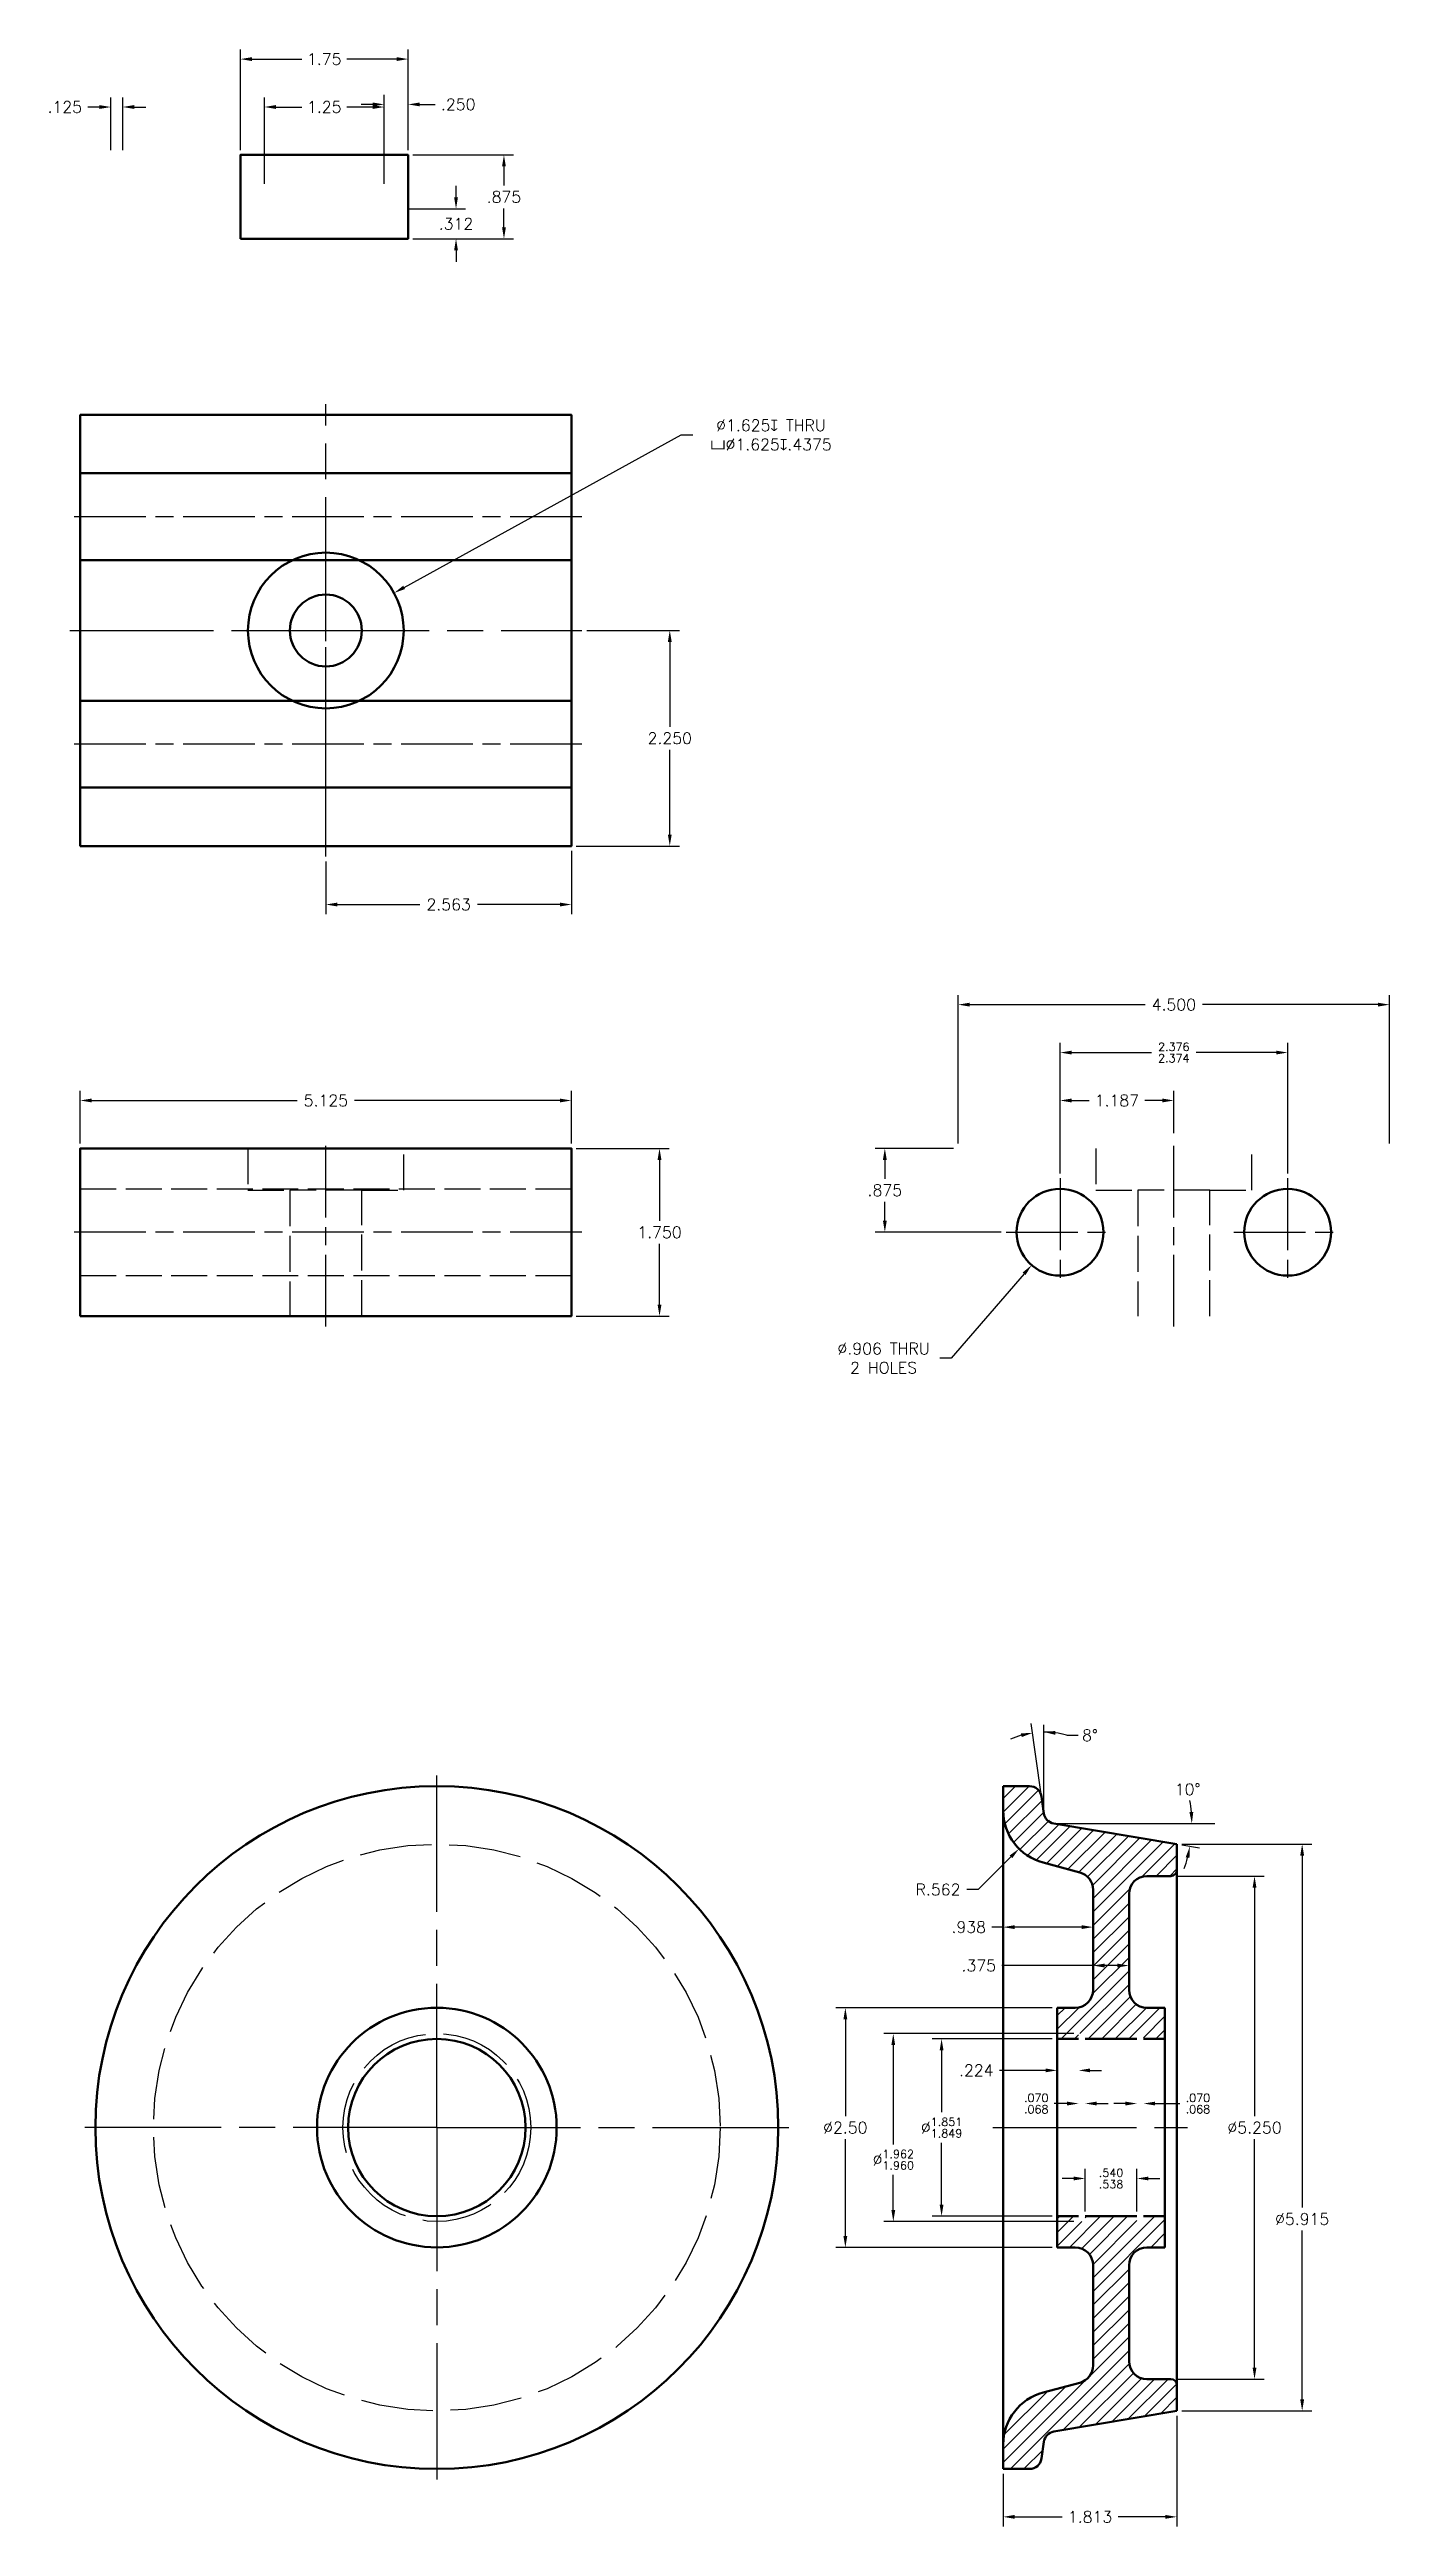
# Model space of a CAD drawing. Header units: inches. Extents: x 1 to 335, y -13 to 295.
# Drawn here: x 24.4 to 38.37, y -12.16 to 13.69 of the extents above; entities that cross this region are included whole.
import ezdxf

# ---------------------------------------------------------------- set-up
doc = ezdxf.new("R2010")
doc.units = ezdxf.units.IN
doc.header["$LTSCALE"] = 0.125
doc.header["$MEASUREMENT"] = 0
for name, pattern in [('AM_ISO02W050', [7.5, 6, -1.5]), ('AM_ISO02W050x2', [3.75, 3, -0.75]), ('AM_ISO08W050', [18, 12, -1.5, 3, -1.5]), ('AM_ISO08W050x2', [9, 6, -0.75, 1.5, -0.75])]:
    doc.linetypes.add(name, pattern=pattern)
for name, color, linetype, lineweight in [('AM_0', 7, 'Continuous', 50), ('AM_3', 212, 'AM_ISO02W050', 25), ('AM_5', 92, 'Continuous', 25), ('AM_7', 142, 'AM_ISO08W050', 25), ('AM_8', 12, 'Continuous', 25)]:
    doc.layers.add(name, color=color, linetype=linetype, lineweight=lineweight)
doc.styles.get("Standard").update_dxf_attribs({"font": 'ROMANS.SHX'})
doc.dimstyles.new('AM_ANSI$0', dxfattribs={"dimtxt": 0.12, "dimasz": 0.12, "dimexe": 0.1, "dimexo": 0.05, "dimgap": 0.06, "dimtad": 0, "dimtih": 1, "dimtoh": 1, "dimdec": 4, "dimzin": 7, "dimdsep": 46, "dimtxsty": 'Standard', "dimcen": 0, "dimclrd": 92, "dimclre": 256, "dimclrt": 142, "dimadec": 0, "dimazin": 2, "dimtp": 0.1, "dimtm": 0.1, "dimtfac": 0.71, "dimtdec": 4, "dimtofl": 0, "dimtmove": 0, "dimatfit": 3, "dimfxl": 1, "dimtolj": 1, "dimtzin": 7, "dimlwd": -1, "dimlwe": -1, "dimarcsym": 1})
doc.dimstyles.new('AM_ANSI$2', dxfattribs={"dimtxt": 0.12, "dimasz": 0.12, "dimexe": 0.1, "dimexo": 0.05, "dimgap": 0.06, "dimtad": 0, "dimtih": 1, "dimtoh": 1, "dimdec": 4, "dimzin": 7, "dimdsep": 46, "dimtxsty": 'Standard', "dimcen": 0, "dimclrd": 92, "dimclre": 256, "dimclrt": 142, "dimadec": 0, "dimazin": 2, "dimtp": 0.1, "dimtm": 0.1, "dimtfac": 0.71, "dimtdec": 4, "dimtofl": 0, "dimtmove": 0, "dimatfit": 3, "dimfxl": 1, "dimtolj": 1, "dimtzin": 7, "dimlwd": -1, "dimlwe": -1, "dimarcsym": 1})
doc.dimstyles.new('AM_ANSI$3', dxfattribs={"dimtxt": 0.12, "dimasz": 0.12, "dimexe": 0.1, "dimexo": 0.05, "dimgap": 0.06, "dimtad": 0, "dimtih": 1, "dimtoh": 1, "dimdec": 4, "dimzin": 7, "dimdsep": 46, "dimtxsty": 'Standard', "dimcen": 0, "dimclrd": 92, "dimclre": 256, "dimclrt": 142, "dimadec": 0, "dimazin": 2, "dimtp": 0.1, "dimtm": 0.1, "dimtfac": 0.71, "dimtdec": 4, "dimtofl": 0, "dimtmove": 0, "dimatfit": 0, "dimfxl": 1, "dimtolj": 1, "dimtzin": 7, "dimlwd": -1, "dimlwe": -1, "dimarcsym": 1})
doc.dimstyles.new('AM_ANSI$4', dxfattribs={"dimtxt": 0.12, "dimasz": 0.12, "dimexe": 0.1, "dimexo": 0.05, "dimgap": 0.06, "dimtad": 0, "dimtih": 1, "dimtoh": 1, "dimdec": 4, "dimzin": 7, "dimdsep": 46, "dimtxsty": 'Standard', "dimcen": 0, "dimclrd": 92, "dimclre": 256, "dimclrt": 142, "dimadec": 0, "dimazin": 2, "dimtp": 0.1, "dimtm": 0.1, "dimtfac": 0.71, "dimtdec": 4, "dimtofl": 0, "dimtmove": 0, "dimatfit": 0, "dimfxl": 1, "dimtolj": 1, "dimtzin": 7, "dimlwd": -1, "dimlwe": -1, "dimarcsym": 1})
pattern_1 = [(45, (-1.57824, 5.04953), (-0.07071068, 0.07071068), [])]

msp = doc.modelspace()

# ---------------------------------------------------------------- blocks, each defined once
blk = doc.blocks.new('*D159')
at = {"layer": 'AM_5'}
for p, q in [((26.636, 12.283), (26.636, 13.186)), ((27.886, 12.283), (27.886, 13.186))]:
    blk.add_line(p, q, dxfattribs=at)
at = {"layer": 'AM_5', "color": 92}
for p, q in [((26.756, 13.086), (27.027, 13.086)), ((27.766, 13.086), (27.495, 13.086))]:
    blk.add_line(p, q, dxfattribs=at)
for points in [[(26.756, 13.106), (26.756, 13.066), (26.636, 13.086)], [(27.766, 13.106), (27.766, 13.066), (27.886, 13.086)]]:
    blk.add_solid(points, dxfattribs=at)
at = {"layer": 'Defpoints', "color": 0}
for p in [(27.886, 13.086), (26.636, 12.233), (27.886, 12.233)]:
    blk.add_point(p, dxfattribs=at)
at = {"layer": 'AM_5', "color": 142, "insert": (27.261, 13.086), "char_height": 0.12, "attachment_point": 5}
blk.add_mtext('\\A1;1.25', dxfattribs=at)
blk = doc.blocks.new('*D160')
at = {"layer": 'AM_5'}
for p, q in [((26.386, 12.636), (26.386, 13.686)), ((28.136, 12.636), (28.136, 13.686))]:
    blk.add_line(p, q, dxfattribs=at)
at = {"layer": 'AM_5', "color": 92}
for p, q in [((26.506, 13.586), (27.027, 13.586)), ((28.016, 13.586), (27.495, 13.586))]:
    blk.add_line(p, q, dxfattribs=at)
for points in [[(26.506, 13.606), (26.506, 13.566), (26.386, 13.586)], [(28.016, 13.606), (28.016, 13.566), (28.136, 13.586)]]:
    blk.add_solid(points, dxfattribs=at)
at = {"layer": 'Defpoints', "color": 0}
for p in [(28.136, 13.586), (26.386, 12.586), (28.136, 12.586)]:
    blk.add_point(p, dxfattribs=at)
at = {"layer": 'AM_5', "color": 142, "insert": (27.261, 13.586), "char_height": 0.12, "attachment_point": 5}
blk.add_mtext('\\A1;1.75', dxfattribs=at)
blk = doc.blocks.new('*D161')
at = {"layer": 'AM_5', "color": 92}
for p, q in [((28.636, 12.143), (28.636, 12.263)), ((28.636, 11.591), (28.636, 11.471))]:
    blk.add_line(p, q, dxfattribs=at)
at = {"layer": 'AM_5'}
for p, q in [((28.146, 12.023), (28.736, 12.023)), ((28.186, 11.711), (28.736, 11.711))]:
    blk.add_line(p, q, dxfattribs=at)
at = {"layer": 'AM_5', "color": 92}
for points in [[(28.616, 12.143), (28.656, 12.143), (28.636, 12.023)], [(28.616, 11.591), (28.656, 11.591), (28.636, 11.711)]]:
    blk.add_solid(points, dxfattribs=at)
at = {"layer": 'Defpoints', "color": 0}
for p in [(28.096, 12.023), (28.636, 12.023), (28.136, 11.711)]:
    blk.add_point(p, dxfattribs=at)
at = {"layer": 'AM_5', "color": 142, "insert": (28.636, 11.867), "char_height": 0.12, "attachment_point": 5}
blk.add_mtext('\\A1;.312', dxfattribs=at)
blk = doc.blocks.new('*D162')
at = {"layer": 'AM_5'}
for p, q in [((28.186, 12.586), (29.236, 12.586)), ((28.186, 11.711), (29.236, 11.711))]:
    blk.add_line(p, q, dxfattribs=at)
at = {"layer": 'AM_5', "color": 92}
for p, q in [((29.136, 12.466), (29.136, 12.268)), ((29.136, 11.831), (29.136, 12.028))]:
    blk.add_line(p, q, dxfattribs=at)
for points in [[(29.116, 12.466), (29.156, 12.466), (29.136, 12.586)], [(29.116, 11.831), (29.156, 11.831), (29.136, 11.711)]]:
    blk.add_solid(points, dxfattribs=at)
at = {"layer": 'Defpoints', "color": 0}
for p in [(28.136, 12.586), (29.136, 12.586), (28.136, 11.711)]:
    blk.add_point(p, dxfattribs=at)
at = {"layer": 'AM_5', "color": 142, "insert": (29.136, 12.148), "char_height": 0.12, "attachment_point": 5}
blk.add_mtext('\\A1;.875', dxfattribs=at)
blk = doc.blocks.new('*D163')
at = {"layer": 'AM_5'}
for p, q in [((27.886, 12.283), (27.886, 13.213)), ((28.136, 12.636), (28.136, 13.213))]:
    blk.add_line(p, q, dxfattribs=at)
at = {"layer": 'AM_5', "color": 92}
for p, q in [((27.766, 13.113), (27.646, 13.113)), ((28.256, 13.113), (28.419, 13.113))]:
    blk.add_line(p, q, dxfattribs=at)
for points in [[(27.766, 13.133), (27.766, 13.093), (27.886, 13.113)], [(28.256, 13.133), (28.256, 13.093), (28.136, 13.113)]]:
    blk.add_solid(points, dxfattribs=at)
at = {"layer": 'Defpoints', "color": 0}
for p in [(27.886, 13.113), (28.136, 12.586), (27.886, 12.233)]:
    blk.add_point(p, dxfattribs=at)
at = {"layer": 'AM_5', "color": 142, "insert": (28.659, 13.113), "char_height": 0.12, "attachment_point": 5}
blk.add_mtext('\\A1;.250', dxfattribs=at)
blk = doc.blocks.new('*D164')
at = {"layer": 'AM_5'}
for p, q in [((25.034, 12.636), (25.034, 13.186)), ((25.159, 12.636), (25.159, 13.186))]:
    blk.add_line(p, q, dxfattribs=at)
at = {"layer": 'AM_5', "color": 92}
for p, q in [((24.914, 13.086), (24.794, 13.086)), ((25.279, 13.086), (25.399, 13.086))]:
    blk.add_line(p, q, dxfattribs=at)
for points in [[(24.914, 13.106), (24.914, 13.066), (25.034, 13.086)], [(25.279, 13.106), (25.279, 13.066), (25.159, 13.086)]]:
    blk.add_solid(points, dxfattribs=at)
at = {"layer": 'Defpoints', "color": 0}
for p in [(25.034, 13.086), (25.034, 12.586), (25.159, 12.586)]:
    blk.add_point(p, dxfattribs=at)
at = {"layer": 'AM_5', "color": 142, "insert": (24.554, 13.086), "char_height": 0.12, "attachment_point": 5}
blk.add_mtext('\\A1;.125', dxfattribs=at)
blk = doc.blocks.new('*D239')
at = {"layer": 'AM_5', "color": 92}
for p, q in [((34.787, -7.402), (34.307, -7.402)), ((35.251, -7.402), (35.371, -7.402))]:
    blk.add_line(p, q, dxfattribs=at)
for points in [[(34.787, -7.382), (34.787, -7.422), (34.907, -7.402)], [(35.251, -7.382), (35.251, -7.422), (35.131, -7.402)]]:
    blk.add_solid(points, dxfattribs=at)
at = {"layer": 'Defpoints', "color": 0}
for p in [(34.907, -7.073), (35.131, -7.073), (35.131, -7.402)]:
    blk.add_point(p, dxfattribs=at)
at = {"layer": 'AM_5', "color": 142, "insert": (34.064, -7.402), "char_height": 0.12, "attachment_point": 5}
blk.add_mtext('\\A1;.224', dxfattribs=at)
blk = doc.blocks.new('*D240')
at = {"layer": 'AM_5', "color": 92}
for p, q in [((35.011, -7.748), (34.877, -7.748)), ((35.32, -7.748), (35.44, -7.748))]:
    blk.add_line(p, q, dxfattribs=at)
for points in [[(35.011, -7.728), (35.011, -7.768), (35.131, -7.748)], [(35.32, -7.728), (35.32, -7.768), (35.2, -7.748)]]:
    blk.add_solid(points, dxfattribs=at)
at = {"layer": 'Defpoints', "color": 0}
for p in [(35.131, -7.018), (35.2, -7.018), (35.131, -7.748)]:
    blk.add_point(p, dxfattribs=at)
at = {"layer": 'AM_5', "color": 142, "insert": (34.689, -7.748), "char_height": 0.12, "attachment_point": 5}
blk.add_mtext('\\A1;{\\H0.085200;\\S.070^ .068;}', dxfattribs=at)
blk = doc.blocks.new('*D241')
at = {"layer": 'AM_5', "color": 92}
for p, q in [((35.62, -7.748), (35.5, -7.748)), ((35.929, -7.748), (36.189, -7.748))]:
    blk.add_line(p, q, dxfattribs=at)
for points in [[(35.62, -7.728), (35.62, -7.768), (35.74, -7.748)], [(35.929, -7.728), (35.929, -7.768), (35.809, -7.748)]]:
    blk.add_solid(points, dxfattribs=at)
at = {"layer": 'Defpoints', "color": 0}
for p in [(35.74, -7.018), (35.809, -7.018), (35.74, -7.748)]:
    blk.add_point(p, dxfattribs=at)
at = {"layer": 'AM_5', "color": 142, "insert": (36.377, -7.748), "char_height": 0.12, "attachment_point": 5}
blk.add_mtext('\\A1;{\\H0.085200;\\S.070^ .068;}', dxfattribs=at)
blk = doc.blocks.new('*D242')
at = {"layer": 'AM_5'}
for p, q in [((35.2, -8.874), (35.2, -8.43)), ((35.74, -8.874), (35.74, -8.43))]:
    blk.add_line(p, q, dxfattribs=at)
at = {"layer": 'AM_5', "color": 92}
for p, q in [((35.08, -8.53), (34.96, -8.53)), ((35.86, -8.53), (35.98, -8.53))]:
    blk.add_line(p, q, dxfattribs=at)
for points in [[(35.08, -8.51), (35.08, -8.55), (35.2, -8.53)], [(35.86, -8.51), (35.86, -8.55), (35.74, -8.53)]]:
    blk.add_solid(points, dxfattribs=at)
at = {"layer": 'Defpoints', "color": 0}
for p in [(35.74, -8.53), (35.2, -8.924), (35.74, -8.924)]:
    blk.add_point(p, dxfattribs=at)
at = {"layer": 'AM_5', "color": 142, "insert": (35.47, -8.53), "char_height": 0.12, "attachment_point": 5}
blk.add_mtext('\\A1;{\\H0.085200;\\S.540^ .538;}', dxfattribs=at)
blk = doc.blocks.new('*D243')
at = {"layer": 'AM_5'}
for p, q in [((34.857, -7.073), (33.602, -7.073)), ((34.857, -8.924), (33.602, -8.924))]:
    blk.add_line(p, q, dxfattribs=at)
at = {"layer": 'AM_5', "color": 92}
for p, q in [((33.702, -7.193), (33.702, -7.839)), ((33.702, -8.804), (33.702, -8.158))]:
    blk.add_line(p, q, dxfattribs=at)
for points in [[(33.682, -7.193), (33.722, -7.193), (33.702, -7.073)], [(33.682, -8.804), (33.722, -8.804), (33.702, -8.924)]]:
    blk.add_solid(points, dxfattribs=at)
at = {"layer": 'Defpoints', "color": 0}
for p in [(33.702, -7.073), (34.907, -7.073), (34.907, -8.924)]:
    blk.add_point(p, dxfattribs=at)
at = {"layer": 'AM_5', "color": 142, "insert": (33.702, -7.999), "char_height": 0.12, "attachment_point": 5}
blk.add_mtext('\\A1;%%c{\\H0.085200;\\S1.851^ 1.849;}', dxfattribs=at)
blk = doc.blocks.new('*D244')
at = {"layer": 'AM_5'}
for p, q in [((35.081, -7.018), (33.098, -7.018)), ((35.081, -8.979), (33.098, -8.979))]:
    blk.add_line(p, q, dxfattribs=at)
at = {"layer": 'AM_5', "color": 92}
for p, q in [((33.198, -7.138), (33.198, -8.174)), ((33.198, -8.859), (33.198, -8.493))]:
    blk.add_line(p, q, dxfattribs=at)
for points in [[(33.178, -7.138), (33.218, -7.138), (33.198, -7.018)], [(33.178, -8.859), (33.218, -8.859), (33.198, -8.979)]]:
    blk.add_solid(points, dxfattribs=at)
at = {"layer": 'Defpoints', "color": 0}
for p in [(33.198, -7.018), (35.131, -7.018), (35.131, -8.979)]:
    blk.add_point(p, dxfattribs=at)
at = {"layer": 'AM_5', "color": 142, "insert": (33.198, -8.334), "char_height": 0.12, "attachment_point": 5}
blk.add_mtext('\\A1;%%c{\\H0.085200;\\S1.962^ 1.960;}', dxfattribs=at)
blk = doc.blocks.new('*D245')
at = {"layer": 'AM_5'}
for p, q in [((34.857, -6.749), (32.598, -6.749)), ((34.857, -9.249), (32.598, -9.249))]:
    blk.add_line(p, q, dxfattribs=at)
at = {"layer": 'AM_5', "color": 92}
for p, q in [((32.698, -6.869), (32.698, -7.879)), ((32.698, -9.129), (32.698, -8.119))]:
    blk.add_line(p, q, dxfattribs=at)
for points in [[(32.678, -6.869), (32.718, -6.869), (32.698, -6.749)], [(32.678, -9.129), (32.718, -9.129), (32.698, -9.249)]]:
    blk.add_solid(points, dxfattribs=at)
at = {"layer": 'Defpoints', "color": 0}
for p in [(34.907, -6.749), (32.698, -9.249), (34.907, -9.249)]:
    blk.add_point(p, dxfattribs=at)
at = {"layer": 'AM_5', "color": 142, "insert": (32.698, -7.999), "char_height": 0.12, "attachment_point": 5}
blk.add_mtext('\\A1;%%c2.50', dxfattribs=at)
blk = doc.blocks.new('*D190')
at = {"layer": 'AM_5'}
for p, q in [((36.145, -5.374), (37.067, -5.374)), ((36.145, -10.624), (37.067, -10.624))]:
    blk.add_line(p, q, dxfattribs=at)
at = {"layer": 'AM_5', "color": 92}
for p, q in [((36.967, -5.494), (36.967, -7.879)), ((36.967, -10.504), (36.967, -8.119))]:
    blk.add_line(p, q, dxfattribs=at)
for points in [[(36.947, -5.494), (36.987, -5.494), (36.967, -5.374)], [(36.947, -10.504), (36.987, -10.504), (36.967, -10.624)]]:
    blk.add_solid(points, dxfattribs=at)
at = {"layer": 'Defpoints', "color": 0}
for p in [(36.095, -5.374), (36.967, -5.374), (36.095, -10.624)]:
    blk.add_point(p, dxfattribs=at)
at = {"layer": 'AM_5', "color": 142, "insert": (36.967, -7.999), "char_height": 0.12, "attachment_point": 5}
blk.add_mtext('\\A1;%%c5.250', dxfattribs=at)
blk = doc.blocks.new('*D191')
at = {"layer": 'AM_5'}
for p, q in [((36.207, -5.041), (37.564, -5.041)), ((36.207, -10.956), (37.564, -10.956))]:
    blk.add_line(p, q, dxfattribs=at)
at = {"layer": 'AM_5', "color": 92}
for p, q in [((37.464, -5.161), (37.464, -8.833)), ((37.464, -10.836), (37.464, -9.073))]:
    blk.add_line(p, q, dxfattribs=at)
for points in [[(37.444, -5.161), (37.484, -5.161), (37.464, -5.041)], [(37.444, -10.836), (37.484, -10.836), (37.464, -10.956)]]:
    blk.add_solid(points, dxfattribs=at)
at = {"layer": 'Defpoints', "color": 0}
for p in [(36.157, -5.041), (36.157, -10.956), (37.464, -10.956)]:
    blk.add_point(p, dxfattribs=at)
at = {"layer": 'AM_5', "color": 142, "insert": (37.464, -8.953), "char_height": 0.12, "attachment_point": 5}
blk.add_mtext('\\A1;%%c5.915', dxfattribs=at)
blk = doc.blocks.new('*D194')
at = {"layer": 'AM_5', "color": 92}
for p, q in [((34.425, -5.174), (34.085, -5.515)), ((34.085, -5.515), (33.965, -5.515))]:
    blk.add_line(p, q, dxfattribs=at)
blk.add_solid([(34.411, -5.16), (34.439, -5.188), (34.51, -5.089)], dxfattribs=at)
at = {"layer": 'Defpoints', "color": 0}
for p in [(34.907, -4.691), (34.51, -5.089)]:
    blk.add_point(p, dxfattribs=at)
at = {"layer": 'AM_5', "color": 142, "insert": (33.665, -5.515), "char_height": 0.12, "attachment_point": 5}
blk.add_mtext('\\A1;R.562', dxfattribs=at)
blk = doc.blocks.new('*D195')
at = {"layer": 'AM_5'}
for p, q in [((34.345, -4.741), (34.345, -6.007)), ((35.282, -5.567), (35.282, -6.007))]:
    blk.add_line(p, q, dxfattribs=at)
at = {"layer": 'AM_5', "color": 92}
for p, q in [((34.345, -5.907), (34.225, -5.907)), ((35.162, -5.907), (34.465, -5.907))]:
    blk.add_line(p, q, dxfattribs=at)
for points in [[(34.465, -5.887), (34.465, -5.927), (34.345, -5.907)], [(35.162, -5.887), (35.162, -5.927), (35.282, -5.907)]]:
    blk.add_solid(points, dxfattribs=at)
at = {"layer": 'Defpoints', "color": 0}
for p in [(34.345, -4.691), (35.282, -5.517), (35.282, -5.907)]:
    blk.add_point(p, dxfattribs=at)
at = {"layer": 'AM_5', "color": 142, "insert": (33.985, -5.907), "char_height": 0.12, "attachment_point": 5}
blk.add_mtext('\\A1;.938', dxfattribs=at)
blk = doc.blocks.new('*D196')
at = {"layer": 'AM_5', "color": 92}
for p, q in [((35.282, -6.308), (34.33, -6.308)), ((35.537, -6.308), (35.402, -6.308))]:
    blk.add_line(p, q, dxfattribs=at)
at = {"layer": 'AM_5'}
for p, q in [((35.282, -6.511), (35.282, -6.208)), ((35.657, -6.511), (35.657, -6.208))]:
    blk.add_line(p, q, dxfattribs=at)
at = {"layer": 'AM_5', "color": 92}
for points in [[(35.402, -6.288), (35.402, -6.328), (35.282, -6.308)], [(35.537, -6.288), (35.537, -6.328), (35.657, -6.308)]]:
    blk.add_solid(points, dxfattribs=at)
at = {"layer": 'Defpoints', "color": 0}
for p in [(35.282, -6.308), (35.282, -6.561), (35.657, -6.561)]:
    blk.add_point(p, dxfattribs=at)
at = {"layer": 'AM_5', "color": 142, "insert": (34.09, -6.308), "char_height": 0.12, "attachment_point": 5}
blk.add_mtext('\\A1;.375', dxfattribs=at)
blk = doc.blocks.new('*D197')
at = {"layer": 'AM_5'}
for p, q in [((36.157, -11.006), (36.157, -12.161)), ((34.345, -11.611), (34.345, -12.161))]:
    blk.add_line(p, q, dxfattribs=at)
at = {"layer": 'AM_5', "color": 92}
for p, q in [((34.465, -12.061), (34.96, -12.061)), ((36.037, -12.061), (35.543, -12.061))]:
    blk.add_line(p, q, dxfattribs=at)
for points in [[(34.465, -12.041), (34.465, -12.081), (34.345, -12.061)], [(36.037, -12.041), (36.037, -12.081), (36.157, -12.061)]]:
    blk.add_solid(points, dxfattribs=at)
at = {"layer": 'Defpoints', "color": 0}
for p in [(36.157, -10.956), (34.345, -11.561), (34.345, -12.061)]:
    blk.add_point(p, dxfattribs=at)
at = {"layer": 'AM_5', "color": 142, "insert": (35.251, -12.061), "char_height": 0.12, "attachment_point": 5}
blk.add_mtext('\\A1;1.813', dxfattribs=at)
blk = doc.blocks.new('*D208')
at = {"layer": 'AM_5'}
for p, q in [((30, 7.624), (30.966, 7.624)), ((29.89, 5.374), (30.966, 5.374))]:
    blk.add_line(p, q, dxfattribs=at)
at = {"layer": 'AM_5', "color": 92}
for p, q in [((30.866, 7.504), (30.866, 6.619)), ((30.866, 5.494), (30.866, 6.379))]:
    blk.add_line(p, q, dxfattribs=at)
for points in [[(30.846, 7.504), (30.886, 7.504), (30.866, 7.624)], [(30.846, 5.494), (30.886, 5.494), (30.866, 5.374)]]:
    blk.add_solid(points, dxfattribs=at)
at = {"layer": 'Defpoints', "color": 0}
for p in [(29.95, 7.624), (30.866, 7.624), (29.84, 5.374)]:
    blk.add_point(p, dxfattribs=at)
at = {"layer": 'AM_5', "color": 142, "insert": (30.866, 6.499), "char_height": 0.12, "attachment_point": 5}
blk.add_mtext('\\A1;2.250', dxfattribs=at)
blk = doc.blocks.new('*D209')
at = {"layer": 'AM_5'}
for p, q in [((27.278, 5.214), (27.278, 4.664)), ((29.84, 5.324), (29.84, 4.664))]:
    blk.add_line(p, q, dxfattribs=at)
at = {"layer": 'AM_5', "color": 92}
for p, q in [((27.398, 4.764), (28.259, 4.764)), ((29.72, 4.764), (28.859, 4.764))]:
    blk.add_line(p, q, dxfattribs=at)
for points in [[(27.398, 4.784), (27.398, 4.744), (27.278, 4.764)], [(29.72, 4.784), (29.72, 4.744), (29.84, 4.764)]]:
    blk.add_solid(points, dxfattribs=at)
at = {"layer": 'Defpoints', "color": 0}
for p in [(27.278, 5.264), (29.84, 5.374), (29.84, 4.764)]:
    blk.add_point(p, dxfattribs=at)
at = {"layer": 'AM_5', "color": 142, "insert": (28.559, 4.764), "char_height": 0.12, "attachment_point": 5}
blk.add_mtext('\\A1;2.563', dxfattribs=at)
blk = doc.blocks.new('*D210')
at = {"layer": 'AM_5'}
for p, q in [((24.715, 2.269), (24.715, 2.819)), ((29.84, 2.269), (29.84, 2.819))]:
    blk.add_line(p, q, dxfattribs=at)
at = {"layer": 'AM_5', "color": 92}
for p, q in [((24.835, 2.719), (26.978, 2.719)), ((29.72, 2.719), (27.578, 2.719))]:
    blk.add_line(p, q, dxfattribs=at)
for points in [[(24.835, 2.739), (24.835, 2.699), (24.715, 2.719)], [(29.72, 2.739), (29.72, 2.699), (29.84, 2.719)]]:
    blk.add_solid(points, dxfattribs=at)
at = {"layer": 'Defpoints', "color": 0}
for p in [(29.84, 2.719), (24.715, 2.219), (29.84, 2.219)]:
    blk.add_point(p, dxfattribs=at)
at = {"layer": 'AM_5', "color": 142, "insert": (27.278, 2.719), "char_height": 0.12, "attachment_point": 5}
blk.add_mtext('\\A1;5.125', dxfattribs=at)
blk = doc.blocks.new('*D211')
at = {"layer": 'AM_5'}
for p, q in [((29.89, 2.219), (30.859, 2.219)), ((29.89, 0.469), (30.859, 0.469))]:
    blk.add_line(p, q, dxfattribs=at)
at = {"layer": 'AM_5', "color": 92}
for p, q in [((30.759, 2.099), (30.759, 1.464)), ((30.759, 0.589), (30.759, 1.224))]:
    blk.add_line(p, q, dxfattribs=at)
for points in [[(30.739, 2.099), (30.779, 2.099), (30.759, 2.219)], [(30.739, 0.589), (30.779, 0.589), (30.759, 0.469)]]:
    blk.add_solid(points, dxfattribs=at)
at = {"layer": 'Defpoints', "color": 0}
for p in [(29.84, 2.219), (30.759, 2.219), (29.84, 0.469)]:
    blk.add_point(p, dxfattribs=at)
at = {"layer": 'AM_5', "color": 142, "insert": (30.759, 1.344), "char_height": 0.12, "attachment_point": 5}
blk.add_mtext('\\A1;1.750', dxfattribs=at)
blk = doc.blocks.new('*D212')
at = {"layer": 'AM_5'}
for p, q in [((33.825, 2.219), (33.01, 2.219)), ((34.325, 1.344), (33.01, 1.344))]:
    blk.add_line(p, q, dxfattribs=at)
at = {"layer": 'AM_5', "color": 92}
for p, q in [((33.11, 2.099), (33.11, 1.902)), ((33.11, 1.464), (33.11, 1.662))]:
    blk.add_line(p, q, dxfattribs=at)
for points in [[(33.09, 2.099), (33.13, 2.099), (33.11, 2.219)], [(33.09, 1.464), (33.13, 1.464), (33.11, 1.344)]]:
    blk.add_solid(points, dxfattribs=at)
at = {"layer": 'Defpoints', "color": 0}
for p in [(33.875, 2.219), (33.11, 1.344), (34.375, 1.344)]:
    blk.add_point(p, dxfattribs=at)
at = {"layer": 'AM_5', "color": 142, "insert": (33.11, 1.782), "char_height": 0.12, "attachment_point": 5}
blk.add_mtext('\\A1;.875', dxfattribs=at)
blk = doc.blocks.new('*D213')
at = {"layer": 'AM_5'}
for p, q in [((34.938, 1.957), (34.938, 2.819)), ((36.125, 2.379), (36.125, 2.819))]:
    blk.add_line(p, q, dxfattribs=at)
at = {"layer": 'AM_5', "color": 92}
for p, q in [((35.058, 2.719), (35.24, 2.719)), ((36.005, 2.719), (35.823, 2.719))]:
    blk.add_line(p, q, dxfattribs=at)
for points in [[(35.058, 2.739), (35.058, 2.699), (34.938, 2.719)], [(36.005, 2.739), (36.005, 2.699), (36.125, 2.719)]]:
    blk.add_solid(points, dxfattribs=at)
at = {"layer": 'Defpoints', "color": 0}
for p in [(36.125, 2.719), (36.125, 2.329), (34.938, 1.907)]:
    blk.add_point(p, dxfattribs=at)
at = {"layer": 'AM_5', "color": 142, "insert": (35.531, 2.719), "char_height": 0.12, "attachment_point": 5}
blk.add_mtext('\\A1;1.187', dxfattribs=at)
blk = doc.blocks.new('*D214')
at = {"layer": 'AM_5'}
for p, q in [((34.938, 1.957), (34.938, 3.319)), ((37.313, 1.957), (37.313, 3.319))]:
    blk.add_line(p, q, dxfattribs=at)
at = {"layer": 'AM_5', "color": 92}
for p, q in [((35.058, 3.219), (35.893, 3.219)), ((37.193, 3.219), (36.358, 3.219))]:
    blk.add_line(p, q, dxfattribs=at)
for points in [[(35.058, 3.239), (35.058, 3.199), (34.938, 3.219)], [(37.193, 3.239), (37.193, 3.199), (37.313, 3.219)]]:
    blk.add_solid(points, dxfattribs=at)
at = {"layer": 'Defpoints', "color": 0}
for p in [(37.313, 3.219), (34.938, 1.907), (37.313, 1.907)]:
    blk.add_point(p, dxfattribs=at)
at = {"layer": 'AM_5', "color": 142, "insert": (36.125, 3.219), "char_height": 0.12, "attachment_point": 5}
blk.add_mtext('\\A1;{\\H0.085200;\\S2.376^ 2.374;}', dxfattribs=at)
blk = doc.blocks.new('*D215')
at = {"layer": 'AM_5'}
for p, q in [((33.875, 2.269), (33.875, 3.819)), ((38.375, 2.269), (38.375, 3.819))]:
    blk.add_line(p, q, dxfattribs=at)
at = {"layer": 'AM_5', "color": 92}
for p, q in [((33.995, 3.719), (35.825, 3.719)), ((38.255, 3.719), (36.425, 3.719))]:
    blk.add_line(p, q, dxfattribs=at)
for points in [[(33.995, 3.739), (33.995, 3.699), (33.875, 3.719)], [(38.255, 3.739), (38.255, 3.699), (38.375, 3.719)]]:
    blk.add_solid(points, dxfattribs=at)
at = {"layer": 'Defpoints', "color": 0}
for p in [(38.375, 3.719), (33.875, 2.219), (38.375, 2.219)]:
    blk.add_point(p, dxfattribs=at)
at = {"layer": 'AM_5', "color": 142, "insert": (36.125, 3.719), "char_height": 0.12, "attachment_point": 5}
blk.add_mtext('\\A1;4.500', dxfattribs=at)
blk = doc.blocks.new('*D216')
at = {"layer": 'AM_5', "color": 92}
for p, q in [((34.563, 0.911), (33.802, 0.03)), ((33.802, 0.03), (33.682, 0.03))]:
    blk.add_line(p, q, dxfattribs=at)
blk.add_solid([(34.548, 0.924), (34.578, 0.898), (34.642, 1.002)], dxfattribs=at)
at = {"layer": 'Defpoints', "color": 0}
for p in [(35.234, 1.687), (34.642, 1.002)]:
    blk.add_point(p, dxfattribs=at)
at = {"layer": 'AM_5', "color": 142, "insert": (33.097, 0.03), "char_height": 0.12, "attachment_point": 5}
blk.add_mtext('\\A1;∅.906 THRU\\P2 HOLES', dxfattribs=at)
blk = doc.blocks.new('*D217')
at = {"layer": 'AM_5', "color": 92}
for p, q in [((28.095, 8.073), (30.985, 9.664)), ((30.985, 9.664), (31.105, 9.664))]:
    blk.add_line(p, q, dxfattribs=at)
blk.add_solid([(28.085, 8.091), (28.104, 8.056), (27.99, 8.015)], dxfattribs=at)
at = {"layer": 'Defpoints', "color": 0}
for p in [(27.99, 8.015), (26.566, 7.232)]:
    blk.add_point(p, dxfattribs=at)
at = {"layer": 'AM_5', "color": 142, "insert": (31.922, 9.664), "char_height": 0.12, "attachment_point": 5}
blk.add_mtext('\\A1;∅1.625{\\Famgdt;x} THRU\\P{\\Famgdt;v}%%c1.625{\\Famgdt;x}.4375', dxfattribs=at)
blk = doc.blocks.new('*D192')
at = {"layer": 'AM_5'}
blk.add_line((34.737, -4.494), (34.637, -3.781), dxfattribs=at)
at = {"layer": 'AM_5', "color": 92}
blk.add_line((35.007, -3.905), (35.127, -3.905), dxfattribs=at)
for start, end in [(73.747, 90), (106.106, 114.212), (73.788, 81.894)]:
    blk.add_arc((34.769, -4.72), 0.849, start, end, dxfattribs=at)
for points in [[(34.888, -3.9), (34.89, -3.86), (34.769, -3.871)], [(34.53, -3.885), (34.538, -3.924), (34.651, -3.88)]]:
    blk.add_solid(points, dxfattribs=at)
at = {"layer": 'Defpoints', "color": 0}
for p in [(34.769, 295.28), (34.69, -3.875), (34.744, -4.544), (34.769, -4.72), (34.769, -4.72)]:
    blk.add_point(p, dxfattribs=at)
at = {"layer": 'AM_5', "color": 142, "insert": (35.25, -3.905), "char_height": 0.12, "attachment_point": 5}
blk.add_mtext('\\A1;8°', dxfattribs=at)
blk = doc.blocks.new('*D193')
at = {"layer": 'AM_5'}
blk.add_line((36.207, -5.049), (36.392, -5.08), dxfattribs=at)
at = {"layer": 'AM_5', "color": 92}
for start, end in [(4.7731, 9.5462), (340.9538, 345.7269)]:
    blk.add_arc((34.872, -4.826), 1.441, start, end, dxfattribs=at)
for points in [[(36.328, -4.705), (36.288, -4.707), (36.313, -4.826)], [(36.249, -5.177), (36.288, -5.186), (36.293, -5.064)]]:
    blk.add_solid(points, dxfattribs=at)
at = {"layer": 'Defpoints', "color": 0}
for p in [(34.872, -4.826), (34.872, -4.826), (334.872, -4.826), (36.157, -5.041), (36.304, -4.985)]:
    blk.add_point(p, dxfattribs=at)
at = {"layer": 'AM_5', "color": 142, "insert": (36.269, -4.47), "char_height": 0.12, "attachment_point": 5}
blk.add_mtext('\\A1;10°', dxfattribs=at)

# ---------------------------------------------------------------- dimensions: what is measured, and where the dimension line sits
at = {"layer": 'AM_5'}
dim = msp.add_angular_dim_2l(base=(34.6903, -3.8751), line1=((34.7692, -4.7203), (34.7692, 295.2797)), line2=((34.7444, -4.5436), (34.7692, -4.7203)), dimstyle='AM_ANSI$2', override={"dimdec": 3, "dimtp": 0.001, "dimtm": 0.001, "dimtdec": 3}, dxfattribs=at)
dim.commit()
dim.dimension.update_dxf_attribs({"geometry": '*D192', "text_midpoint": (35.2497, -3.9053)})
for base, p1, p2, angle, override, picture, middle in [((28.1358, 13.5857), (26.3858, 12.5857), (28.1358, 12.5857), 0, {"dimdec": 2, "dimtp": 0.001, "dimtm": 0.001, "dimtdec": 3}, '*D160', (27.2608, 13.5857)), ((29.1358, 12.5857), (28.1358, 11.7107), (28.1358, 12.5857), 90, {"dimdec": 3, "dimtp": 0.001, "dimtm": 0.001, "dimtdec": 3, "dimtix": 1}, '*D162', (29.1358, 12.1482)), ((28.6358, 12.0227), (28.1358, 11.7107), (28.0963, 12.0227), 90, {"dimdec": 3, "dimtp": 0.001, "dimtm": 0.001, "dimtdec": 3}, '*D161', (28.6358, 11.8667)), ((30.8659, 7.6236), (29.8402, 5.3736), (29.9502, 7.6236), 90, {"dimdec": 3, "dimtp": 0.001, "dimtm": 0.001, "dimtdec": 3}, '*D208', (30.8659, 6.4986)), ((29.840231036, 4.7636294181), (27.277731036, 5.2636294181), (29.840231036, 5.3736294181), 0, {"dimdec": 3, "dimtp": 0.001, "dimtm": 0.001, "dimtdec": 3}, '*D209', (28.558981036, 4.7636294181)), ((38.3747, 3.7194), (33.8747, 2.2194), (38.3747, 2.2194), 0, {"dimdec": 3, "dimtp": 0.001, "dimtm": 0.001, "dimtdec": 3}, '*D215', (36.1247, 3.7194)), ((37.3127, 3.2194), (34.9377, 1.9074), (37.3127, 1.9074), 0, {"dimdec": 3, "dimlim": 1, "dimtp": 0.001, "dimtm": 0.001, "dimtdec": 3}, '*D214', (36.1252, 3.2194)), ((29.8402, 2.7194), (24.7152, 2.2194), (29.8402, 2.2194), 0, {"dimdec": 3, "dimtp": 0.001, "dimtm": 0.001, "dimtdec": 3}, '*D210', (27.2777, 2.7194)), ((30.759, 2.2194), (29.8402, 0.4694), (29.8402, 2.2194), 90, {"dimdec": 3, "dimtp": 0.001, "dimtm": 0.001, "dimtdec": 3}, '*D211', (30.759, 1.3444)), ((33.1102, 1.3444), (33.8747, 2.2194), (34.3747, 1.3444), 90, {"dimdec": 3, "dimtp": 0.001, "dimtm": 0.001, "dimtdec": 3}, '*D212', (33.1102, 1.7819)), ((34.3449759181, -12.0610449967), (36.1574759181, -10.9558652379), (34.3449759181, -11.5610449967), 0, {"dimdec": 3, "dimtp": 0.001, "dimtm": 0.001, "dimtdec": 3}, '*D197', (35.2512259181, -12.0610449967))]:
    dim = msp.add_linear_dim(base=base, p1=p1, p2=p2, angle=angle, dimstyle='AM_ANSI$0', override=override, dxfattribs=at)
    dim.commit()
    dim.dimension.update_dxf_attribs({"geometry": picture, "text_midpoint": middle})
for base, p1, p2, override, picture, middle in [((25.0344, 13.0857), (25.1594, 12.5857), (25.0344, 12.5857), {"dimdec": 3, "dimtp": 0.001, "dimtm": 0.001, "dimtdec": 3}, '*D164', (24.5544, 13.0857)), ((27.8858, 13.0857), (26.6358, 12.2332), (27.8858, 12.2332), {"dimdec": 2, "dimtp": 0.001, "dimtm": 0.001, "dimtdec": 3, "dimtix": 1}, '*D159', (27.2608, 13.0857)), ((36.1247, 2.7194), (34.9377, 1.9074), (36.1247, 2.3294), {"dimdec": 3, "dimtp": 0.001, "dimtm": 0.001, "dimtdec": 3}, '*D213', (35.5312, 2.7194)), ((35.7397, -8.5298), (35.2003, -8.9237), (35.7397, -8.9237), {"dimdec": 3, "dimlim": 1, "dimtp": 0.001, "dimtm": 0.001, "dimtdec": 3}, '*D242', (35.47, -8.5298))]:
    dim = msp.add_linear_dim(base=base, p1=p1, p2=p2, dimstyle='AM_ANSI$0', override=override, dxfattribs=at)
    dim.commit()
    dim.dimension.update_dxf_attribs({"geometry": picture, "text_midpoint": middle})
for base, p1, p2, override, picture, middle in [((27.8858, 13.1132), (28.1358, 12.5857), (27.8858, 12.2332), {"dimdec": 3, "dimtp": 0.001, "dimtm": 0.001, "dimtdec": 3, "dimtix": 1}, '*D163', (28.6595, 13.1132)), ((35.2825, -6.308), (35.6575, -6.561), (35.2825, -6.561), {"dimdec": 3, "dimtp": 0.001, "dimtm": 0.001, "dimtdec": 3}, '*D196', (34.0898, -6.308))]:
    dim = msp.add_linear_dim(base=base, p1=p1, p2=p2, dimstyle='AM_ANSI$0', override=override, dxfattribs=at)
    dim.commit()
    dim.dimension.update_dxf_attribs({"geometry": picture, "text_midpoint": middle, "dimtype": 160})
for p1, p2, text, picture, middle in [((26.5659, 7.2319), (27.9895, 8.0154), '<>{\\Famgdt;x} THRU\\P{\\Famgdt;v}%%c1.625{\\Famgdt;x}.4375', '*D217', (31.9218, 9.6638)), ((35.2338, 1.6872), (34.6416, 1.0016), '<> THRU\\P2 HOLES', '*D216', (33.0967, 0.0302))]:
    dim = msp.add_diameter_dim_2p(p1=p1, p2=p2, text=text, dimstyle='AM_ANSI$3', override={"dimdec": 3, "dimtp": 0.001, "dimtm": 0.001, "dimtdec": 3}, dxfattribs=at)
    dim.commit()
    dim.dimension.update_dxf_attribs({"geometry": picture, "text_midpoint": middle, "dimtype": 163})
dim = msp.add_angular_dim_2l(base=(36.304456, -4.985119), line1=((34.872373, -4.826172), (36.157476, -5.041225)), line2=((34.872373, -4.826172), (334.872373, -4.826172)), dimstyle='AM_ANSI$2', override={"dimdec": 3, "dimtp": 0.001, "dimtm": 0.001, "dimtdec": 3}, dxfattribs=at)
dim.commit()
dim.dimension.update_dxf_attribs({"geometry": '*D193', "text_midpoint": (36.268515, -4.469924), "dimtype": 162})
dim = msp.add_radius_dim(center=(34.907, -4.6911), mpoint=(34.51, -5.0889), dimstyle='AM_ANSI$4', override={"dimdec": 3, "dimtp": 0.001, "dimtm": 0.001, "dimtdec": 3}, dxfattribs=at)
dim.commit()
dim.dimension.update_dxf_attribs({"geometry": '*D194', "text_midpoint": (33.6648, -5.5148), "dimtype": 164})
for base, p1, p2, override, picture, middle in [((35.2824759181, -5.9069525287), (34.3449759181, -4.6911048615), (35.2824759181, -5.5174188069), {"dimdec": 3, "dimtp": 0.001, "dimtm": 0.001, "dimtdec": 3}, '*D195', (33.9849759181, -5.9069525287)), ((35.1314, -7.4023), (34.9075, -7.0733), (35.1314, -7.0733), {"dimdec": 3, "dimse1": 1, "dimse2": 1, "dimtp": 0.001, "dimtm": 0.001, "dimtdec": 3}, '*D239', (34.0643, -7.4023)), ((35.1314, -7.7483), (35.2003, -7.0182), (35.1314, -7.0182), {"dimdec": 3, "dimse1": 1, "dimse2": 1, "dimlim": 1, "dimtp": 0.001, "dimtm": 0.001, "dimtdec": 3}, '*D240', (34.6888, -7.7483)), ((35.7397, -7.7483), (35.8086, -7.0182), (35.7397, -7.0182), {"dimdec": 3, "dimse1": 1, "dimse2": 1, "dimlim": 1, "dimtp": 0.001, "dimtm": 0.001, "dimtdec": 3}, '*D241', (36.3766, -7.7483))]:
    dim = msp.add_linear_dim(base=base, p1=p1, p2=p2, angle=0, dimstyle='AM_ANSI$0', override=override, dxfattribs=at)
    dim.commit()
    dim.dimension.update_dxf_attribs({"geometry": picture, "text_midpoint": middle, "dimtype": 160})
for base, p1, p2, override, picture, middle in [((37.4636, -10.9559), (36.1575, -5.0412), (36.1575, -10.9559), {"dimdec": 3, "dimtp": 0.001, "dimtm": 0.001, "dimtdec": 3}, '*D191', (37.4636, -8.9531)), ((33.1976, -7.0182), (35.1314, -8.9789), (35.1314, -7.0182), {"dimdec": 3, "dimlim": 1, "dimtp": 0.001, "dimtm": 0.001, "dimtdec": 3}, '*D244', (33.1976, -8.3335))]:
    dim = msp.add_linear_dim(base=base, p1=p1, p2=p2, angle=90, text='%%c<>', dimstyle='AM_ANSI$0', override=override, dxfattribs=at)
    dim.commit()
    dim.dimension.update_dxf_attribs({"geometry": picture, "text_midpoint": middle, "dimtype": 160})
for base, p1, p2, override, picture, middle in [((36.9675, -5.3735), (36.095, -10.6235), (36.095, -5.3735), {"dimdec": 3, "dimtp": 0.001, "dimtm": 0.001, "dimtdec": 3}, '*D190', (36.9675, -7.9985)), ((32.6976, -9.2485), (34.9075, -6.7485), (34.9075, -9.2485), {"dimdec": 2, "dimtp": 0.001, "dimtm": 0.001, "dimtdec": 3}, '*D245', (32.6976, -7.9985)), ((33.7019, -7.0733), (34.9075, -8.9237), (34.9075, -7.0733), {"dimdec": 3, "dimlim": 1, "dimtp": 0.001, "dimtm": 0.001, "dimtdec": 3}, '*D243', (33.7019, -7.9985))]:
    dim = msp.add_linear_dim(base=base, p1=p1, p2=p2, angle=90, text='%%c<>', dimstyle='AM_ANSI$0', override=override, dxfattribs=at)
    dim.commit()
    dim.dimension.update_dxf_attribs({"geometry": picture, "text_midpoint": middle})

# ---------------------------------------------------------------- hatches: boundary and pattern name
at = {"layer": 'AM_8'}
h = msp.add_hatch(dxfattribs=at)
h.set_pattern_fill('_U', color=256, scale=0.1, angle=45, style=0, pattern_type=0)
h.set_pattern_definition(pattern_1)
edge = h.paths.add_edge_path()
edge.add_line((35.845, -5.3735), (36.095, -5.3735))
edge.add_arc((36.095, -5.311), 0.0625, 270, 360)
edge.add_line((36.1575, -5.311), (36.1575, -5.0412))
edge.add_line((36.1575, -5.0412), (34.8724, -4.8262))
edge.add_arc((34.893, -4.7029), 0.125, 188, 260.5, ccw=False)
edge.add_line((34.7692, -4.7203), (34.7444, -4.5436))
edge.add_arc((34.6206, -4.561), 0.125, 8, 90)
edge.add_line((34.6206, -4.436), (34.345, -4.436))
edge.add_line((34.345, -4.436), (34.345, -4.6911))
edge.add_arc((34.907, -4.6911), 0.562, 180, 255)
edge.add_line((34.7615, -5.234), (35.1435, -5.3363))
edge.add_arc((35.095, -5.5174), 0.1875, 0, 75, ccw=False)
edge.add_line((35.2825, -5.5174), (35.2825, -6.561))
edge.add_arc((35.095, -6.561), 0.1875, -90, 0, ccw=False)
edge.add_line((35.095, -6.7485), (34.9075, -6.7485))
edge.add_line((34.9075, -6.7485), (34.9075, -7.0733))
edge.add_line((34.9075, -7.0733), (35.1314, -7.0733))
edge.add_line((35.1314, -7.0733), (35.1314, -7.0182))
edge.add_line((35.1314, -7.0182), (35.2003, -7.0182))
edge.add_line((35.2003, -7.0182), (35.2003, -7.0733))
edge.add_line((35.2003, -7.0733), (35.2338, -7.0733))
edge.add_line((35.2338, -7.0733), (35.7397, -7.0733))
edge.add_line((35.7397, -7.0733), (35.7397, -7.0182))
edge.add_line((35.7397, -7.0182), (35.8086, -7.0182))
edge.add_line((35.8086, -7.0182), (35.8086, -7.0733))
edge.add_line((35.8086, -7.0733), (36.0325, -7.0733))
edge.add_line((36.0325, -7.0733), (36.0325, -6.7485))
edge.add_line((36.0325, -6.7485), (35.845, -6.7485))
edge.add_arc((35.845, -6.561), 0.1875, 180, 270, ccw=False)
edge.add_line((35.6575, -6.561), (35.6575, -5.561))
edge.add_arc((35.845, -5.561), 0.1875, 90, 180, ccw=False)
h = msp.add_hatch(dxfattribs=at)
h.set_pattern_fill('_U', color=256, scale=0.1, angle=45, style=0, pattern_type=0)
h.set_pattern_definition(pattern_1)
edge = h.paths.add_edge_path()
edge.add_arc((35.845, -9.436), 0.1875, 90, 180, ccw=False)
edge.add_line((35.845, -9.2485), (36.0325, -9.2485))
edge.add_line((36.0325, -9.2485), (36.0325, -8.9237))
edge.add_line((36.0325, -8.9237), (35.8086, -8.9237))
edge.add_line((35.8086, -8.9237), (35.8086, -8.9789))
edge.add_line((35.8086, -8.9789), (35.7397, -8.9789))
edge.add_line((35.7397, -8.9789), (35.7397, -8.9237))
edge.add_line((35.7397, -8.9237), (35.2003, -8.9237))
edge.add_line((35.2003, -8.9237), (35.2003, -8.9789))
edge.add_line((35.2003, -8.9789), (35.1314, -8.9789))
edge.add_line((35.1314, -8.9789), (35.1314, -8.9237))
edge.add_line((35.1314, -8.9237), (34.9075, -8.9237))
edge.add_line((34.9075, -8.9237), (34.9075, -9.2485))
edge.add_line((34.9075, -9.2485), (35.095, -9.2485))
edge.add_arc((35.095, -9.436), 0.1875, 0, 90, ccw=False)
edge.add_line((35.2825, -9.436), (35.2825, -10.4797))
edge.add_arc((35.095, -10.4797), 0.1875, -75, 0, ccw=False)
edge.add_line((35.1435, -10.6608), (34.7615, -10.7631))
edge.add_arc((34.907, -11.306), 0.562, 105, 180)
edge.add_line((34.345, -11.306), (34.345, -11.561))
edge.add_line((34.345, -11.561), (34.6206, -11.561))
edge.add_arc((34.6206, -11.436), 0.125, 270, 352)
edge.add_line((34.7444, -11.4534), (34.7692, -11.2768))
edge.add_arc((34.893, -11.2942), 0.125, 99.5, 172, ccw=False)
edge.add_line((34.8724, -11.1709), (36.1575, -10.9559))
edge.add_line((36.1575, -10.9559), (36.1575, -10.686))
edge.add_arc((36.095, -10.686), 0.0625, 0, 90)
edge.add_line((36.095, -10.6235), (35.845, -10.6235))
edge.add_arc((35.845, -10.436), 0.1875, 180, 270, ccw=False)
edge.add_line((35.6575, -10.436), (35.6575, -9.436))

# ---------------------------------------------------------------- linework, layer by layer
at = {"layer": 'AM_0'}
for p, q in [((24.7152, 9.2636), (29.8402, 9.2636)), ((24.7152, 8.3576), (29.8402, 8.3576)), ((24.7152, 6.8896), (29.8402, 6.8896)), ((24.7152, 5.9836), (29.8402, 5.9836)), ((34.345, -4.436), (34.6206, -4.436)), ((34.345, -4.6911), (34.345, -4.436)), ((34.7444, -4.5436), (34.7692, -4.7203)), ((34.345, -4.6911), (34.345, -7.9985)), ((34.8724, -4.8262), (36.1575, -5.0412)), ((36.1575, -5.0412), (36.1575, -5.311)), ((35.1435, -5.3363), (34.7615, -5.234)), ((36.095, -5.3735), (35.845, -5.3735)), ((36.1575, -5.311), (36.1575, -7.9985)), ((35.2825, -6.561), (35.2825, -5.5174)), ((35.6575, -5.561), (35.6575, -6.561)), ((34.9075, -6.7485), (35.095, -6.7485)), ((34.9075, -7.9985), (34.9075, -6.7485)), ((35.845, -6.7485), (36.0325, -6.7485)), ((36.0325, -6.7485), (36.0325, -7.9985)), ((34.9075, -7.0733), (35.1314, -7.0733)), ((35.2003, -7.0733), (35.7397, -7.0733)), ((35.8086, -7.0733), (36.0325, -7.0733)), ((34.345, -11.306), (34.345, -7.9985)), ((34.9075, -7.9985), (34.9075, -9.2485)), ((36.0325, -9.2485), (36.0325, -7.9985)), ((36.1575, -10.686), (36.1575, -7.9985)), ((34.9075, -8.9237), (35.1314, -8.9237)), ((35.2003, -8.9237), (35.7397, -8.9237)), ((35.8086, -8.9237), (36.0325, -8.9237)), ((34.9075, -9.2485), (35.095, -9.2485)), ((35.845, -9.2485), (36.0325, -9.2485)), ((35.2825, -9.436), (35.2825, -10.4797)), ((35.6575, -10.436), (35.6575, -9.436)), ((35.1435, -10.6608), (34.7615, -10.7631)), ((36.095, -10.6235), (35.845, -10.6235)), ((36.1575, -10.9559), (36.1575, -10.686)), ((34.8724, -11.1709), (36.1575, -10.9559)), ((34.345, -11.306), (34.345, -11.561)), ((34.7444, -11.4534), (34.7692, -11.2768)), ((34.345, -11.561), (34.6206, -11.561))]:
    msp.add_line(p, q, dxfattribs=at)
for points in [[(26.3858, 11.7107), (28.1358, 11.7107), (28.1358, 12.5857), (26.3858, 12.5857)], [(24.7152, 5.3736), (29.8402, 5.3736), (29.8402, 9.8736), (24.7152, 9.8736)], [(24.7152, 0.4694), (29.8402, 0.4694), (29.8402, 2.2194), (24.7152, 2.2194)]]:
    msp.add_lwpolyline(points, close=True, dxfattribs=at)
for centre, radius in [((27.2777, 7.6236), 0.8125), ((27.2777, 7.6236), 0.375), ((34.9377, 1.3444), 0.453), ((37.3127, 1.3444), 0.453), ((28.4359, -7.9985), 3.5625), ((28.4359, -7.9985), 1.25), ((28.4359, -7.9985), 0.9252)]:
    msp.add_circle(centre, radius, dxfattribs=at)
for centre, radius, start, end in [((34.6206, -4.561), 0.125, 8, 90), ((34.907, -4.6911), 0.562, 180, 255), ((34.893, -4.7029), 0.125, 188, 260.5), ((35.095, -5.5174), 0.1875, 0, 75), ((35.845, -5.561), 0.1875, 90, 180), ((36.095, -5.311), 0.0625, 270, 0), ((35.095, -6.561), 0.1875, 270, 0), ((35.845, -6.561), 0.1875, 180, 270), ((35.095, -9.436), 0.1875, 0, 90), ((35.845, -9.436), 0.1875, 90, 180), ((35.095, -10.4797), 0.1875, 285, 0), ((35.845, -10.436), 0.1875, 180, 270), ((34.907, -11.306), 0.562, 105, 180), ((36.095, -10.686), 0.0625, 0, 90), ((34.893, -11.2942), 0.125, 99.5, 172), ((34.6206, -11.436), 0.125, 270, 352)]:
    msp.add_arc(centre, radius, start, end, dxfattribs=at)
at = {"layer": 'AM_3', "linetype": 'AM_ISO02W050x2'}
for p, q in [((26.4652, 2.2194), (26.4652, 1.7819)), ((28.0902, 1.7819), (28.0902, 2.2194)), ((35.3122, 2.2194), (35.3122, 1.7819)), ((36.9372, 1.7819), (36.9372, 2.2194)), ((24.7152, 1.7974), (29.8402, 1.7974)), ((26.4652, 1.7819), (26.9027, 1.7819)), ((27.6527, 1.7819), (26.9027, 1.7819)), ((26.9027, 1.7819), (26.9027, 0.4694)), ((27.6527, 0.4694), (27.6527, 1.7819)), ((27.6527, 1.7819), (28.0902, 1.7819)), ((35.3122, 1.7819), (35.7497, 1.7819)), ((36.4997, 1.7819), (35.7497, 1.7819)), ((35.7497, 1.7819), (35.7497, 0.4694)), ((36.4997, 0.4694), (36.4997, 1.7819)), ((36.4997, 1.7819), (36.9372, 1.7819)), ((24.7152, 0.8914), (29.8402, 0.8914))]:
    msp.add_line(p, q, dxfattribs=at)
at = {"layer": 'AM_3'}
for radius in [2.9573, 0.9803]:
    msp.add_circle((28.4359, -7.9985), radius, dxfattribs=at)
at = {"layer": 'AM_5'}
for p, q in [((34.7692, -4.7203), (34.7692, -3.7947)), ((34.8724, -4.8262), (36.5535, -4.8262))]:
    msp.add_line(p, q, dxfattribs=at)
at = {"layer": 'AM_7'}
for p, q in [((27.2777, 5.2636), (27.2777, 9.9836)), ((24.6052, 7.6236), (29.9502, 7.6236)), ((28.4359, -7.9985), (28.4359, -4.326)), ((28.4359, -7.9985), (24.7634, -7.9985)), ((28.4359, -7.9985), (32.1084, -7.9985)), ((28.4359, -7.9985), (28.4359, -11.671)), ((34.235, -7.9985), (36.2675, -7.9985))]:
    msp.add_line(p, q, dxfattribs=at)
at = {"layer": 'AM_7', "linetype": 'AM_ISO08W050x2'}
for p, q in [((29.9502, 8.8106), (24.6052, 8.8106)), ((27.2777, 6.7011), (27.2777, 8.5461)), ((26.3552, 7.6236), (28.2002, 7.6236)), ((29.9502, 6.4366), (24.6052, 6.4366)), ((27.2777, 0.3594), (27.2777, 2.3294)), ((36.1247, 0.3594), (36.1247, 2.3294)), ((34.9377, 1.9074), (34.9377, 0.7814)), ((37.3127, 1.9074), (37.3127, 0.7814)), ((29.9502, 1.3444), (24.6052, 1.3444)), ((34.3747, 1.3444), (35.5007, 1.3444)), ((36.7497, 1.3444), (37.8757, 1.3444))]:
    msp.add_line(p, q, dxfattribs=at)

msp.set_redraw_order([(e.dxf.handle, doc.entitydb.next_handle()) for e in msp.query("TEXT MTEXT ATTDEF DIMENSION ARC_DIMENSION")])  # texts and dimensions are drawn at this point

doc.saveas('drawing.dxf')
